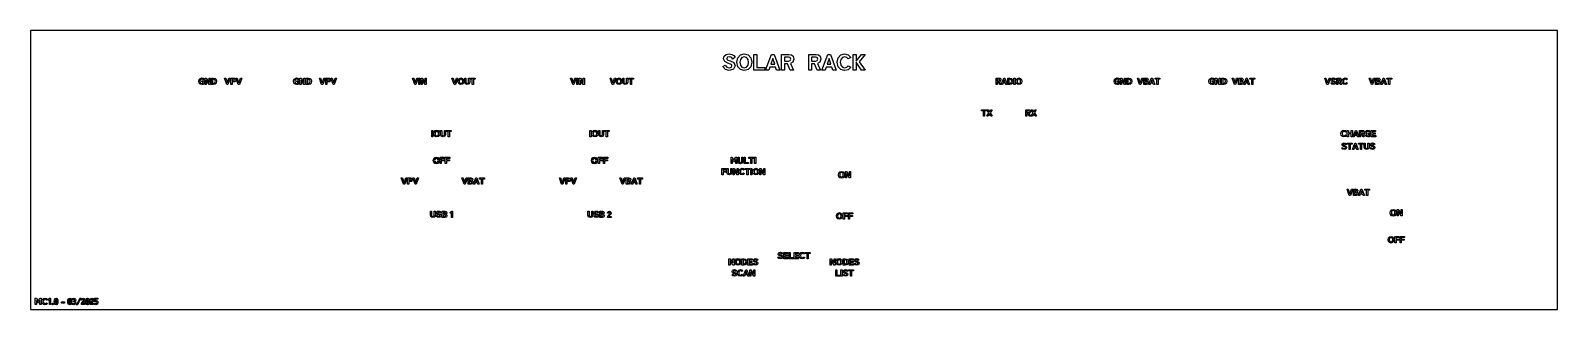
# Model space of a CAD drawing. Extents: x 0 to 483, y 0 to 88.
import ezdxf

# ---------------------------------------------------------------- set-up
doc = ezdxf.new("R2010")
doc.units = 0

# ---------------------------------------------------------------- blocks, each defined once
blk = doc.blocks.new('SHAPESTRING018')
at = {"layer": 'OVERLAY', "color": 0}
for p, q in [((222.88, 79.57), (222.14, 79.02)), ((228.83, 75.5), (228.83, 80.5)), ((228.83, 80.5), (229.75, 80.5)), ((229.75, 80.5), (229.75, 76.36)), ((232.49, 75.51), (234.36, 80.5)), ((234.77, 79.17), (234.14, 77.36)), ((234.14, 77.36), (235.39, 77.36)), ((234.36, 80.5), (235.19, 80.5)), ((235.39, 77.36), (234.77, 79.17)), ((235.19, 80.5), (237.06, 75.51)), ((237.59, 75.5), (237.59, 80.5)), ((237.59, 80.5), (239.91, 80.5)), ((238.52, 79.64), (238.52, 78.4)), ((239.77, 79.64), (238.52, 79.64)), ((238.52, 78.4), (239.77, 78.4)), ((238.52, 77.54), (238.52, 75.5)), ((239.41, 77.54), (238.52, 77.54)), ((240.29, 75.5), (239.41, 77.54)), ((240.36, 77.58), (241.38, 75.5)), ((246.15, 75.5), (246.15, 80.5)), ((246.15, 80.5), (248.46, 80.5)), ((247.07, 79.64), (247.07, 78.4)), ((248.33, 79.64), (247.07, 79.64)), ((247.07, 78.4), (248.33, 78.4)), ((247.07, 77.54), (247.07, 75.5)), ((247.96, 77.54), (247.07, 77.54)), ((248.85, 75.5), (247.96, 77.54)), ((248.91, 77.58), (249.93, 75.5)), ((250.3, 75.51), (252.18, 80.5)), ((252.58, 79.17), (251.96, 77.36)), ((251.96, 77.36), (253.2, 77.36)), ((252.18, 80.5), (253, 80.5)), ((253.2, 77.36), (252.58, 79.17)), ((253, 80.5), (254.88, 75.51)), ((259.48, 79.55), (258.66, 79.07)), ((260.2, 75.5), (260.2, 80.5)), ((260.2, 80.5), (261.12, 80.5)), ((261.12, 78.34), (262.85, 80.5)), ((261.12, 80.5), (261.12, 78.34)), ((261.12, 78.06), (261.12, 75.5)), ((262.84, 75.5), (261.12, 78.06)), ((264, 80.5), (262.12, 78.18)), ((262.12, 78.18), (264.01, 75.5)), ((262.85, 80.5), (264, 80.5)), ((218.99, 76.65), (219.77, 77.07)), ((232.32, 75.5), (228.83, 75.5)), ((229.75, 76.36), (232.32, 76.36)), ((232.32, 76.36), (232.32, 75.5)), ((233.51, 75.51), (232.49, 75.51)), ((233.84, 76.5), (233.51, 75.51)), ((235.68, 76.5), (233.84, 76.5)), ((236.01, 75.51), (235.68, 76.5)), ((237.06, 75.51), (236.01, 75.51)), ((238.52, 75.5), (237.59, 75.5)), ((241.38, 75.5), (240.29, 75.5)), ((247.07, 75.5), (246.15, 75.5)), ((249.93, 75.5), (248.85, 75.5)), ((251.32, 75.51), (250.3, 75.51)), ((251.66, 76.5), (251.32, 75.51)), ((253.49, 76.5), (251.66, 76.5)), ((253.83, 75.51), (253.49, 76.5)), ((254.88, 75.51), (253.83, 75.51)), ((258.66, 76.93), (259.48, 76.45)), ((261.12, 75.5), (260.2, 75.5)), ((264.01, 75.5), (262.84, 75.5))]:
    blk.add_line(p, q, dxfattribs=at)
for points in [[(219.24, 79.14), (219.46, 79.92)], [(219.57, 78.23), (219.24, 79.14)], [(219.46, 79.92), (220.06, 80.45)], [(220.59, 77.71), (219.57, 78.23)], [(220.06, 80.45), (220.98, 80.63)], [(220.42, 79.62), (220.21, 79.18)], [(220.21, 79.18), (220.27, 78.95)], [(220.27, 78.95), (220.56, 78.72)], [(220.97, 79.76), (220.42, 79.62)], [(220.56, 78.72), (221.28, 78.48)], [(221.44, 77.45), (220.59, 77.71)], [(221.51, 79.64), (220.97, 79.76)], [(220.98, 80.63), (221.84, 80.48)], [(221.28, 78.48), (222.49, 77.89)], [(221.8, 77.21), (221.44, 77.45)], [(221.88, 79.36), (221.51, 79.64)], [(221.84, 80.48), (222.47, 80.09)], [(222.14, 79.02), (221.88, 79.36)], [(222.47, 80.09), (222.88, 79.57)], [(222.49, 77.89), (222.86, 76.91)], [(223.41, 78), (223.71, 79.4)], [(223.71, 76.61), (223.41, 78)], [(223.71, 79.4), (224.55, 80.31)], [(224.55, 78.9), (224.38, 78)], [(224.38, 78), (224.55, 77.1)], [(224.55, 80.31), (225.77, 80.63)], [(225.03, 79.51), (224.55, 78.9)], [(225.76, 79.73), (225.03, 79.51)], [(226.5, 79.51), (225.76, 79.73)], [(225.77, 80.63), (226.98, 80.31)], [(226.98, 78.9), (226.5, 79.51)], [(226.98, 80.31), (227.81, 79.4)], [(227.15, 78), (226.98, 78.9)], [(226.98, 77.1), (227.15, 78)], [(227.81, 79.4), (228.11, 78)], [(228.11, 78), (227.81, 76.61)], [(240.28, 79.49), (239.77, 79.64)], [(239.77, 78.4), (240.28, 78.54)], [(239.91, 80.5), (240.72, 80.36)], [(240.46, 79.02), (240.28, 79.49)], [(240.28, 78.54), (240.46, 79.02)], [(241.16, 78.01), (240.36, 77.58)], [(240.72, 80.36), (241.26, 79.89)], [(241.45, 79.03), (241.16, 78.01)], [(241.26, 79.89), (241.45, 79.03)], [(248.84, 79.49), (248.33, 79.64)], [(248.33, 78.4), (248.84, 78.54)], [(248.46, 80.5), (249.28, 80.36)], [(249.02, 79.02), (248.84, 79.49)], [(248.84, 78.54), (249.02, 79.02)], [(249.71, 78.01), (248.91, 77.58)], [(249.28, 80.36), (249.81, 79.89)], [(250, 79.03), (249.71, 78.01)], [(249.81, 79.89), (250, 79.03)], [(255.17, 78), (255.47, 79.4)], [(255.47, 76.61), (255.17, 78)], [(255.47, 79.4), (256.31, 80.31)], [(256.31, 78.9), (256.13, 78)], [(256.13, 78), (256.31, 77.1)], [(256.31, 80.31), (257.52, 80.63)], [(256.79, 79.51), (256.31, 78.9)], [(257.52, 79.73), (256.79, 79.51)], [(257.52, 80.63), (258.67, 80.35)], [(258.19, 79.55), (257.52, 79.73)], [(258.66, 79.07), (258.19, 79.55)], [(258.67, 80.35), (259.48, 79.55)], [(219.84, 75.68), (218.99, 76.65)], [(219.77, 77.07), (220.27, 76.5)], [(221.02, 75.4), (219.84, 75.68)], [(220.27, 76.5), (221.06, 76.29)], [(222.36, 75.79), (221.02, 75.4)], [(221.06, 76.29), (221.71, 76.46)], [(221.71, 76.46), (221.88, 76.9)], [(221.88, 76.9), (221.8, 77.21)], [(222.86, 76.91), (222.36, 75.79)], [(224.55, 75.7), (223.71, 76.61)], [(224.55, 77.1), (225.03, 76.49)], [(225.77, 75.38), (224.55, 75.7)], [(225.03, 76.49), (225.76, 76.27)], [(225.76, 76.27), (226.5, 76.49)], [(226.98, 75.7), (225.77, 75.38)], [(226.5, 76.49), (226.98, 77.1)], [(227.81, 76.61), (226.98, 75.7)], [(256.31, 75.7), (255.47, 76.61)], [(256.31, 77.1), (256.79, 76.49)], [(257.52, 75.38), (256.31, 75.7)], [(256.79, 76.49), (257.52, 76.27)], [(257.52, 76.27), (258.19, 76.45)], [(258.67, 75.66), (257.52, 75.38)], [(258.19, 76.45), (258.66, 76.93)], [(259.48, 76.45), (258.67, 75.66)]]:
    blk.add_lwpolyline(points, dxfattribs=at)
blk = doc.blocks.new('SHAPESTRING019')
at = {"layer": 'OVERLAY', "color": 0}
for p, q in [((1.5, 1.5), (1.5, 3.5)), ((1.5, 3.5), (1.87, 3.5)), ((1.88, 1.5), (1.5, 1.5)), ((1.87, 3.5), (2.42, 2.56)), ((1.88, 2.86), (1.88, 1.5)), ((2.3, 2.08), (1.88, 2.86)), ((2.52, 2.08), (2.3, 2.08)), ((2.42, 2.56), (2.96, 3.5)), ((2.95, 2.86), (2.52, 2.08)), ((2.95, 1.5), (2.95, 2.86)), ((3.33, 1.5), (2.95, 1.5)), ((2.96, 3.5), (3.33, 3.5)), ((3.33, 3.5), (3.33, 1.5)), ((5.34, 3.12), (5.01, 2.93)), ((5.01, 2.07), (5.34, 1.88)), ((5.43, 3.13), (6.03, 3.5)), ((5.61, 2.84), (5.43, 3.13)), ((5.95, 3.06), (5.61, 2.84)), ((5.95, 1.5), (5.95, 3.06)), ((6.29, 1.5), (5.95, 1.5)), ((6.03, 3.5), (6.29, 3.5)), ((6.29, 3.5), (6.29, 1.5)), ((9.77, 2.01), (9.77, 2.38)), ((9.77, 2.38), (10.7, 2.38)), ((10.7, 2.01), (9.77, 2.01)), ((10.7, 2.38), (10.7, 2.01)), ((13.16, 1.89), (13.47, 2)), ((13.49, 3), (13.18, 3.12)), ((13.55, 2.7), (13.71, 2.7)), ((13.55, 2.39), (13.55, 2.7)), ((13.71, 2.39), (13.55, 2.39)), ((14.6, 1.46), (15.72, 3.65)), ((14.8, 1.36), (14.6, 1.46)), ((15.92, 3.54), (14.8, 1.36)), ((15.72, 3.65), (15.92, 3.54)), ((16.11, 1.5), (16.11, 1.6)), ((17.21, 1.5), (16.11, 1.5)), ((16.46, 2.87), (16.12, 2.87)), ((16.48, 1.81), (17.21, 1.81)), ((17.21, 1.81), (17.21, 1.5)), ((18.83, 1.5), (18.83, 1.6)), ((19.93, 1.5), (18.83, 1.5)), ((19.18, 2.87), (18.84, 2.87)), ((19.2, 1.81), (19.93, 1.81)), ((19.93, 1.81), (19.93, 1.5)), ((20.09, 1.81), (20.38, 1.99)), ((20.21, 3.5), (21.24, 3.5)), ((20.21, 2.35), (20.21, 3.5)), ((20.52, 2.35), (20.21, 2.35)), ((20.55, 3.19), (20.55, 2.72)), ((21.24, 3.19), (20.55, 3.19)), ((21.24, 3.5), (21.24, 3.19))]:
    blk.add_line(p, q, dxfattribs=at)
for points in [[(3.61, 2.5), (3.73, 3.06)], [(3.73, 1.94), (3.61, 2.5)], [(3.73, 3.06), (4.07, 3.42)], [(4.07, 1.58), (3.73, 1.94)], [(4.07, 2.86), (4, 2.5)], [(4, 2.5), (4.07, 2.14)], [(4.07, 3.42), (4.55, 3.55)], [(4.26, 3.1), (4.07, 2.86)], [(4.07, 2.14), (4.26, 1.9)], [(4.55, 1.45), (4.07, 1.58)], [(4.55, 3.19), (4.26, 3.1)], [(4.26, 1.9), (4.55, 1.81)], [(4.55, 3.55), (5.01, 3.44)], [(4.82, 3.12), (4.55, 3.19)], [(4.55, 1.81), (4.82, 1.88)], [(5.01, 1.57), (4.55, 1.45)], [(5.01, 2.93), (4.82, 3.12)], [(4.82, 1.88), (5.01, 2.07)], [(5.01, 3.44), (5.34, 3.12)], [(5.34, 1.88), (5.01, 1.57)], [(6.76, 1.7), (6.83, 1.86)], [(6.83, 1.54), (6.76, 1.7)], [(6.83, 1.86), (6.99, 1.93)], [(6.99, 1.47), (6.83, 1.54)], [(6.99, 1.93), (7.16, 1.86)], [(7.16, 1.54), (6.99, 1.47)], [(7.16, 1.86), (7.23, 1.7)], [(7.23, 1.7), (7.16, 1.54)], [(7.49, 2.5), (7.54, 3.07)], [(7.54, 1.93), (7.49, 2.5)], [(7.54, 3.07), (7.72, 3.41)], [(7.72, 1.59), (7.54, 1.93)], [(7.72, 3.41), (8.09, 3.53)], [(8.09, 1.47), (7.72, 1.59)], [(7.85, 2.93), (7.83, 2.5)], [(7.83, 2.5), (7.85, 2.07)], [(7.93, 3.14), (7.85, 2.93)], [(7.85, 2.07), (7.93, 1.86)], [(8.09, 3.2), (7.93, 3.14)], [(7.93, 1.86), (8.09, 1.8)], [(8.09, 3.53), (8.45, 3.41)], [(8.24, 3.14), (8.09, 3.2)], [(8.09, 1.8), (8.24, 1.86)], [(8.45, 1.59), (8.09, 1.47)], [(8.32, 2.93), (8.24, 3.14)], [(8.24, 1.86), (8.32, 2.07)], [(8.35, 2.5), (8.32, 2.93)], [(8.32, 2.07), (8.35, 2.5)], [(8.45, 3.41), (8.63, 3.07)], [(8.63, 1.93), (8.45, 1.59)], [(8.63, 3.07), (8.68, 2.5)], [(8.68, 2.5), (8.63, 1.93)], [(11.79, 2.5), (11.84, 3.07)], [(11.84, 1.93), (11.79, 2.5)], [(11.84, 3.07), (12.03, 3.41)], [(12.03, 1.59), (11.84, 1.93)], [(12.03, 3.41), (12.39, 3.53)], [(12.39, 1.47), (12.03, 1.59)], [(12.16, 2.93), (12.13, 2.5)], [(12.13, 2.5), (12.16, 2.07)], [(12.24, 3.14), (12.16, 2.93)], [(12.16, 2.07), (12.24, 1.86)], [(12.39, 3.2), (12.24, 3.14)], [(12.24, 1.86), (12.39, 1.8)], [(12.39, 3.53), (12.75, 3.41)], [(12.54, 3.14), (12.39, 3.2)], [(12.39, 1.8), (12.54, 1.86)], [(12.75, 1.59), (12.39, 1.47)], [(12.62, 2.93), (12.54, 3.14)], [(12.54, 1.86), (12.62, 2.07)], [(12.65, 2.5), (12.62, 2.93)], [(12.62, 2.07), (12.65, 2.5)], [(12.75, 3.41), (12.94, 3.07)], [(12.94, 1.93), (12.75, 1.59)], [(12.94, 3.07), (12.99, 2.5)], [(12.99, 2.5), (12.94, 1.93)], [(13.37, 1.58), (13.16, 1.89)], [(13.18, 3.12), (13.4, 3.42)], [(13.73, 1.47), (13.37, 1.58)], [(13.4, 3.42), (13.73, 3.53)], [(13.47, 2), (13.51, 1.92)], [(13.53, 3.08), (13.49, 3)], [(13.51, 1.92), (13.58, 1.83)], [(13.6, 3.16), (13.53, 3.08)], [(13.58, 1.83), (13.72, 1.8)], [(13.72, 3.2), (13.6, 3.16)], [(13.71, 2.7), (13.9, 2.78)], [(13.93, 2.31), (13.71, 2.39)], [(13.88, 3.15), (13.72, 3.2)], [(13.72, 1.8), (13.93, 1.86)], [(13.73, 3.53), (14.04, 3.46)], [(14.19, 1.63), (13.73, 1.47)], [(13.96, 2.97), (13.88, 3.15)], [(13.9, 2.78), (13.96, 2.97)], [(14.01, 2.08), (13.93, 2.31)], [(13.93, 1.86), (14.01, 2.08)], [(14.04, 3.46), (14.24, 3.27)], [(14.24, 2.72), (14.04, 2.55)], [(14.04, 2.55), (14.27, 2.37)], [(14.36, 2.07), (14.19, 1.63)], [(14.24, 3.27), (14.32, 2.99)], [(14.32, 2.99), (14.24, 2.72)], [(14.27, 2.37), (14.36, 2.07)], [(16.11, 1.6), (16.15, 1.87)], [(16.12, 2.87), (16.27, 3.35)], [(16.15, 1.87), (16.3, 2.14)], [(16.27, 3.35), (16.67, 3.52)], [(16.3, 2.14), (16.57, 2.44)], [(16.51, 3.11), (16.46, 2.87)], [(16.59, 1.99), (16.48, 1.81)], [(16.67, 3.19), (16.51, 3.11)], [(16.57, 2.44), (16.74, 2.61)], [(16.81, 2.22), (16.59, 1.99)], [(16.67, 3.52), (16.97, 3.45)], [(16.85, 3.12), (16.67, 3.19)], [(16.74, 2.61), (16.86, 2.77)], [(17.03, 2.45), (16.81, 2.22)], [(16.91, 2.92), (16.85, 3.12)], [(16.86, 2.77), (16.91, 2.92)], [(16.97, 3.45), (17.17, 3.24)], [(17.19, 2.67), (17.03, 2.45)], [(17.17, 3.24), (17.25, 2.92)], [(17.25, 2.92), (17.19, 2.67)], [(17.44, 2.5), (17.49, 3.07)], [(17.49, 1.93), (17.44, 2.5)], [(17.49, 3.07), (17.67, 3.41)], [(17.67, 1.59), (17.49, 1.93)], [(17.67, 3.41), (18.04, 3.53)], [(18.04, 1.47), (17.67, 1.59)], [(17.8, 2.93), (17.78, 2.5)], [(17.78, 2.5), (17.8, 2.07)], [(17.89, 3.14), (17.8, 2.93)], [(17.8, 2.07), (17.89, 1.86)], [(18.04, 3.2), (17.89, 3.14)], [(17.89, 1.86), (18.04, 1.8)], [(18.04, 3.53), (18.4, 3.41)], [(18.19, 3.14), (18.04, 3.2)], [(18.04, 1.8), (18.19, 1.86)], [(18.4, 1.59), (18.04, 1.47)], [(18.27, 2.93), (18.19, 3.14)], [(18.19, 1.86), (18.27, 2.07)], [(18.3, 2.5), (18.27, 2.93)], [(18.27, 2.07), (18.3, 2.5)], [(18.4, 3.41), (18.58, 3.07)], [(18.58, 1.93), (18.4, 1.59)], [(18.58, 3.07), (18.64, 2.5)], [(18.64, 2.5), (18.58, 1.93)], [(18.83, 1.6), (18.87, 1.87)], [(18.84, 2.87), (18.99, 3.35)], [(18.87, 1.87), (19.02, 2.14)], [(18.99, 3.35), (19.39, 3.52)], [(19.02, 2.14), (19.29, 2.44)], [(19.23, 3.11), (19.18, 2.87)], [(19.31, 1.99), (19.2, 1.81)], [(19.39, 3.19), (19.23, 3.11)], [(19.29, 2.44), (19.46, 2.61)], [(19.53, 2.22), (19.31, 1.99)], [(19.39, 3.52), (19.69, 3.45)], [(19.57, 3.12), (19.39, 3.19)], [(19.46, 2.61), (19.58, 2.77)], [(19.75, 2.45), (19.53, 2.22)], [(19.63, 2.92), (19.57, 3.12)], [(19.58, 2.77), (19.63, 2.92)], [(19.69, 3.45), (19.9, 3.24)], [(19.91, 2.67), (19.75, 2.45)], [(19.9, 3.24), (19.97, 2.92)], [(19.97, 2.92), (19.91, 2.67)], [(20.34, 1.57), (20.09, 1.81)], [(20.68, 1.48), (20.34, 1.57)], [(20.38, 1.99), (20.5, 1.86)], [(20.5, 1.86), (20.67, 1.81)], [(20.61, 2.45), (20.52, 2.35)], [(20.55, 2.72), (20.64, 2.77)], [(20.73, 2.48), (20.61, 2.45)], [(20.64, 2.77), (20.74, 2.79)], [(20.67, 1.81), (20.9, 1.9)], [(21.14, 1.66), (20.68, 1.48)], [(20.91, 2.4), (20.73, 2.48)], [(20.74, 2.79), (21.03, 2.72)], [(20.9, 1.9), (20.97, 2.15)], [(20.97, 2.15), (20.91, 2.4)], [(21.03, 2.72), (21.24, 2.5)], [(21.32, 2.15), (21.14, 1.66)], [(21.24, 2.5), (21.32, 2.15)]]:
    blk.add_lwpolyline(points, dxfattribs=at)
blk = doc.blocks.new('SHAPESTRING002')
at = {"layer": 'OVERLAY', "color": 0}
for points in [[(176.32, 29.75), (176.32, 31), (176.7, 31), (176.7, 29.77), (176.81, 29.42), (177.1, 29.32), (177.4, 29.42), (177.51, 29.77), (177.51, 31), (177.88, 31), (177.88, 29.75), (177.68, 29.16), (177.1, 28.96), (176.52, 29.16)], [(178.16, 29.46), (178.48, 29.63), (178.68, 29.4), (178.99, 29.32), (179.26, 29.38), (179.32, 29.56), (179.29, 29.68), (179.15, 29.78), (178.81, 29.88), (178.4, 30.09), (178.27, 30.46), (178.35, 30.77), (178.6, 30.98), (178.96, 31.05), (179.31, 30.99), (179.56, 30.84), (179.72, 30.63), (179.43, 30.41), (179.32, 30.54), (179.17, 30.66), (178.96, 30.7), (178.74, 30.65), (178.65, 30.47), (178.68, 30.38), (178.79, 30.29), (179.08, 30.19), (179.56, 29.95), (179.71, 29.56), (179.52, 29.11), (178.98, 28.96), (178.51, 29.07)], [(180.9, 31), (181.19, 30.94), (181.39, 30.77), (181.46, 30.5), (181.39, 30.2), (181.19, 30.05), (181.37, 29.97), (181.5, 29.79), (181.55, 29.54), (181.38, 29.13), (180.93, 29), (180.03, 29), (180.03, 31)], [(181.06, 30.43), (181, 30.6), (180.83, 30.65), (180.4, 30.65), (180.4, 30.19), (180.83, 30.19)], [(181.08, 29.41), (181.15, 29.6), (181.07, 29.78), (180.88, 29.85), (180.4, 29.85), (180.4, 29.35), (180.88, 29.35)], [(182.58, 29.37), (182.72, 29.64), (183, 29.94), (183.16, 30.11), (183.29, 30.27), (183.34, 30.42), (183.28, 30.62), (183.1, 30.69), (182.94, 30.61), (182.89, 30.37), (182.55, 30.37), (182.7, 30.85), (183.1, 31.02), (183.4, 30.95), (183.6, 30.74), (183.68, 30.42), (183.62, 30.17), (183.46, 29.95), (183.24, 29.72), (183.02, 29.49), (182.9, 29.31), (183.64, 29.31), (183.64, 29), (182.54, 29), (182.54, 29.1)]]:
    blk.add_lwpolyline(points, close=True, dxfattribs=at)
blk = doc.blocks.new('SHAPESTRING004')
at = {"layer": 'OVERLAY', "color": 0}
for points in [[(177.53, 46.44), (177.41, 47), (177.53, 47.56), (177.86, 47.92), (178.35, 48.05), (178.83, 47.92), (179.17, 47.56), (179.29, 47), (179.17, 46.44), (178.83, 46.08), (178.35, 45.95), (177.86, 46.08)], [(178.83, 46.64), (178.9, 47), (178.83, 47.36), (178.64, 47.6), (178.35, 47.69), (178.05, 47.6), (177.86, 47.36), (177.79, 47), (177.86, 46.64), (178.05, 46.4), (178.35, 46.31), (178.64, 46.4)], [(180.96, 48), (180.96, 47.65), (179.94, 47.65), (179.94, 47.19), (180.88, 47.19), (180.88, 46.85), (179.94, 46.85), (179.94, 46), (179.57, 46), (179.57, 48)], [(182.59, 48), (182.59, 47.65), (181.57, 47.65), (181.57, 47.19), (182.51, 47.19), (182.51, 46.85), (181.57, 46.85), (181.57, 46), (181.2, 46), (181.2, 48)]]:
    blk.add_lwpolyline(points, close=True, dxfattribs=at)
blk = doc.blocks.new('SHAPESTRING005')
at = {"layer": 'OVERLAY', "color": 0}
for points in [[(167.69, 41.5), (168.18, 40), (168.68, 41.5), (169.07, 41.5), (168.37, 39.5), (167.99, 39.5), (167.29, 41.5)], [(170.21, 41.5), (170.54, 41.44), (170.76, 41.26), (170.83, 40.91), (170.76, 40.56), (170.54, 40.37), (170.21, 40.32), (169.66, 40.32), (169.66, 39.5), (169.29, 39.5), (169.29, 41.5)], [(170.36, 40.72), (170.44, 40.91), (170.36, 41.1), (170.16, 41.15), (169.66, 41.15), (169.66, 40.66), (170.16, 40.66)], [(171.32, 41.5), (171.81, 40), (172.31, 41.5), (172.71, 41.5), (172, 39.5), (171.63, 39.5), (170.93, 41.5)]]:
    blk.add_lwpolyline(points, close=True, dxfattribs=at)
blk = doc.blocks.new('SHAPESTRING006')
at = {"layer": 'OVERLAY', "color": 0}
for points in [[(186.83, 41.5), (187.33, 40), (187.82, 41.5), (188.22, 41.5), (187.51, 39.5), (187.14, 39.5), (186.44, 41.5)], [(189.3, 41.5), (189.59, 41.44), (189.79, 41.27), (189.87, 41), (189.79, 40.7), (189.59, 40.55), (189.77, 40.47), (189.9, 40.29), (189.95, 40.04), (189.78, 39.63), (189.33, 39.5), (188.43, 39.5), (188.43, 41.5)], [(189.46, 40.93), (189.4, 41.1), (189.23, 41.15), (188.8, 41.15), (188.8, 40.69), (189.23, 40.69)], [(189.48, 39.91), (189.55, 40.1), (189.47, 40.28), (189.28, 40.35), (188.8, 40.35), (188.8, 39.85), (189.28, 39.85)], [(191.17, 41.5), (191.92, 39.5), (191.5, 39.5), (191.37, 39.9), (190.63, 39.9), (190.5, 39.5), (190.09, 39.5), (190.84, 41.5)], [(191.01, 40.97), (190.75, 40.24), (191.25, 40.24)], [(192.02, 41.15), (192.02, 41.5), (193.56, 41.5), (193.56, 41.15), (192.98, 41.15), (192.98, 39.5), (192.6, 39.5), (192.6, 41.15)]]:
    blk.add_lwpolyline(points, close=True, dxfattribs=at)
blk = doc.blocks.new('SHAPESTRING007')
at = {"layer": 'OVERLAY', "color": 0}
for p, q in [((171.51, 71), (170.81, 73)), ((170.81, 73), (171.2, 73)), ((171.2, 73), (171.69, 71.5)), ((171.69, 71.5), (172.19, 73)), ((172.59, 73), (171.88, 71)), ((172.19, 73), (172.59, 73)), ((172.8, 71), (172.8, 73)), ((172.8, 73), (173.17, 73)), ((173.17, 73), (173.17, 71)), ((173.55, 71), (173.55, 73)), ((173.55, 73), (173.92, 73)), ((173.92, 73), (174.82, 71.65)), ((174.82, 73), (175.19, 73)), ((174.82, 71.65), (174.82, 73)), ((175.19, 73), (175.19, 71)), ((171.88, 71), (171.51, 71)), ((173.17, 71), (172.8, 71)), ((173.92, 71), (173.55, 71)), ((173.92, 72.4), (173.92, 71)), ((174.84, 71), (173.92, 72.4)), ((175.19, 71), (174.84, 71))]:
    blk.add_line(p, q, dxfattribs=at)
blk = doc.blocks.new('SHAPESTRING008')
at = {"layer": 'OVERLAY', "color": 0}
for points in [[(183.7, 73), (184.19, 71.5), (184.69, 73), (185.09, 73), (184.38, 71), (184.01, 71), (183.31, 73)], [(185.33, 71.44), (185.21, 72), (185.33, 72.56), (185.66, 72.92), (186.15, 73.05), (186.63, 72.92), (186.97, 72.56), (187.09, 72), (186.97, 71.44), (186.63, 71.08), (186.15, 70.95), (185.66, 71.08)], [(186.63, 71.64), (186.7, 72), (186.63, 72.36), (186.44, 72.6), (186.15, 72.69), (185.85, 72.6), (185.66, 72.36), (185.59, 72), (185.66, 71.64), (185.85, 71.4), (186.15, 71.31), (186.44, 71.4)], [(187.35, 71.75), (187.35, 73), (187.72, 73), (187.72, 71.77), (187.83, 71.42), (188.13, 71.32), (188.42, 71.42), (188.53, 71.77), (188.53, 73), (188.91, 73), (188.91, 71.75), (188.71, 71.16), (188.13, 70.96), (187.55, 71.16)], [(189.15, 72.65), (189.15, 73), (190.69, 73), (190.69, 72.65), (190.11, 72.65), (190.11, 71), (189.74, 71), (189.74, 72.65)]]:
    blk.add_lwpolyline(points, close=True, dxfattribs=at)
blk = doc.blocks.new('SHAPESTRING009')
at = {"layer": 'OVERLAY', "color": 0}
for points in [[(177.3, 56.5), (177.3, 54.5), (176.93, 54.5), (176.93, 56.5)], [(177.7, 54.94), (177.58, 55.5), (177.7, 56.06), (178.04, 56.42), (178.53, 56.55), (179.01, 56.42), (179.34, 56.06), (179.46, 55.5), (179.34, 54.94), (179.01, 54.58), (178.53, 54.45), (178.04, 54.58)], [(179.01, 55.14), (179.08, 55.5), (179.01, 55.86), (178.82, 56.1), (178.52, 56.19), (178.23, 56.1), (178.04, 55.86), (177.97, 55.5), (178.04, 55.14), (178.23, 54.9), (178.52, 54.81), (178.82, 54.9)], [(179.73, 55.25), (179.73, 56.5), (180.1, 56.5), (180.1, 55.27), (180.21, 54.92), (180.51, 54.82), (180.8, 54.92), (180.91, 55.27), (180.91, 56.5), (181.29, 56.5), (181.29, 55.25), (181.09, 54.66), (180.51, 54.46), (179.93, 54.66)], [(181.52, 56.15), (181.52, 56.5), (183.07, 56.5), (183.07, 56.15), (182.49, 56.15), (182.49, 54.5), (182.11, 54.5), (182.11, 56.15)]]:
    blk.add_lwpolyline(points, close=True, dxfattribs=at)
blk = doc.blocks.new('SHAPESTRING003')
at = {"layer": 'OVERLAY', "color": 0}
for points in [[(126.5, 29.75), (126.5, 31), (126.88, 31), (126.88, 29.77), (126.99, 29.42), (127.28, 29.32), (127.58, 29.42), (127.69, 29.77), (127.69, 31), (128.06, 31), (128.06, 29.75), (127.87, 29.16), (127.28, 28.96), (126.7, 29.16)], [(128.35, 29.46), (128.66, 29.63), (128.86, 29.4), (129.17, 29.32), (129.44, 29.38), (129.5, 29.56), (129.47, 29.68), (129.33, 29.78), (128.99, 29.88), (128.58, 30.09), (128.45, 30.46), (128.54, 30.77), (128.78, 30.98), (129.14, 31.05), (129.49, 30.99), (129.74, 30.84), (129.9, 30.63), (129.61, 30.41), (129.51, 30.54), (129.36, 30.66), (129.14, 30.7), (128.92, 30.65), (128.84, 30.47), (128.86, 30.38), (128.97, 30.29), (129.26, 30.19), (129.75, 29.95), (129.9, 29.56), (129.7, 29.11), (129.16, 28.96), (128.69, 29.07)], [(131.08, 31), (131.37, 30.94), (131.57, 30.77), (131.65, 30.5), (131.57, 30.2), (131.37, 30.05), (131.55, 29.97), (131.68, 29.79), (131.73, 29.54), (131.56, 29.13), (131.11, 29), (130.21, 29), (130.21, 31)], [(131.24, 30.43), (131.18, 30.6), (131.01, 30.65), (130.58, 30.65), (130.58, 30.19), (131.01, 30.19)], [(131.26, 29.41), (131.33, 29.6), (131.25, 29.78), (131.06, 29.85), (130.58, 29.85), (130.58, 29.35), (131.06, 29.35)], [(132.82, 30.34), (132.64, 30.63), (133.24, 31), (133.5, 31), (133.5, 29), (133.16, 29), (133.16, 30.56)]]:
    blk.add_lwpolyline(points, close=True, dxfattribs=at)
blk = doc.blocks.new('SHAPESTRING010')
at = {"layer": 'OVERLAY', "color": 0}
for points in [[(127.53, 46.44), (127.41, 47), (127.53, 47.56), (127.86, 47.92), (128.35, 48.05), (128.83, 47.92), (129.17, 47.56), (129.29, 47), (129.17, 46.44), (128.83, 46.08), (128.35, 45.95), (127.86, 46.08)], [(128.83, 46.64), (128.9, 47), (128.83, 47.36), (128.64, 47.6), (128.35, 47.69), (128.05, 47.6), (127.86, 47.36), (127.79, 47), (127.86, 46.64), (128.05, 46.4), (128.35, 46.31), (128.64, 46.4)], [(130.96, 48), (130.96, 47.65), (129.94, 47.65), (129.94, 47.19), (130.88, 47.19), (130.88, 46.85), (129.94, 46.85), (129.94, 46), (129.57, 46), (129.57, 48)], [(132.59, 48), (132.59, 47.65), (131.57, 47.65), (131.57, 47.19), (132.51, 47.19), (132.51, 46.85), (131.57, 46.85), (131.57, 46), (131.2, 46), (131.2, 48)]]:
    blk.add_lwpolyline(points, close=True, dxfattribs=at)
blk = doc.blocks.new('SHAPESTRING011')
at = {"layer": 'OVERLAY', "color": 0}
for points in [[(117.69, 41.5), (118.18, 40), (118.68, 41.5), (119.07, 41.5), (118.37, 39.5), (117.99, 39.5), (117.29, 41.5)], [(120.21, 41.5), (120.54, 41.44), (120.76, 41.26), (120.83, 40.91), (120.76, 40.56), (120.54, 40.37), (120.21, 40.32), (119.66, 40.32), (119.66, 39.5), (119.29, 39.5), (119.29, 41.5)], [(120.36, 40.72), (120.44, 40.91), (120.36, 41.1), (120.16, 41.15), (119.66, 41.15), (119.66, 40.66), (120.16, 40.66)], [(121.32, 41.5), (121.81, 40), (122.31, 41.5), (122.71, 41.5), (122, 39.5), (121.63, 39.5), (120.93, 41.5)]]:
    blk.add_lwpolyline(points, close=True, dxfattribs=at)
blk = doc.blocks.new('SHAPESTRING012')
at = {"layer": 'OVERLAY', "color": 0}
for points in [[(136.83, 41.5), (137.33, 40), (137.82, 41.5), (138.22, 41.5), (137.51, 39.5), (137.14, 39.5), (136.44, 41.5)], [(139.3, 41.5), (139.59, 41.44), (139.79, 41.27), (139.87, 41), (139.79, 40.7), (139.59, 40.55), (139.77, 40.47), (139.9, 40.29), (139.95, 40.04), (139.78, 39.63), (139.33, 39.5), (138.43, 39.5), (138.43, 41.5)], [(139.46, 40.93), (139.4, 41.1), (139.23, 41.15), (138.8, 41.15), (138.8, 40.69), (139.23, 40.69)], [(139.48, 39.91), (139.55, 40.1), (139.47, 40.28), (139.28, 40.35), (138.8, 40.35), (138.8, 39.85), (139.28, 39.85)], [(141.17, 41.5), (141.92, 39.5), (141.5, 39.5), (141.37, 39.9), (140.63, 39.9), (140.5, 39.5), (140.09, 39.5), (140.84, 41.5)], [(141.01, 40.97), (140.75, 40.24), (141.25, 40.24)], [(142.02, 41.15), (142.02, 41.5), (143.56, 41.5), (143.56, 41.15), (142.98, 41.15), (142.98, 39.5), (142.6, 39.5), (142.6, 41.15)]]:
    blk.add_lwpolyline(points, close=True, dxfattribs=at)
blk = doc.blocks.new('SHAPESTRING013')
at = {"layer": 'OVERLAY', "color": 0}
for p, q in [((121.51, 71), (120.81, 73)), ((120.81, 73), (121.2, 73)), ((121.2, 73), (121.69, 71.5)), ((121.69, 71.5), (122.19, 73)), ((122.59, 73), (121.88, 71)), ((122.19, 73), (122.59, 73)), ((122.8, 71), (122.8, 73)), ((122.8, 73), (123.17, 73)), ((123.17, 73), (123.17, 71)), ((123.55, 71), (123.55, 73)), ((123.55, 73), (123.92, 73)), ((123.92, 73), (124.82, 71.65)), ((124.82, 73), (125.19, 73)), ((124.82, 71.65), (124.82, 73)), ((125.19, 73), (125.19, 71)), ((121.88, 71), (121.51, 71)), ((123.17, 71), (122.8, 71)), ((123.92, 71), (123.55, 71)), ((123.92, 72.4), (123.92, 71)), ((124.84, 71), (123.92, 72.4)), ((125.19, 71), (124.84, 71))]:
    blk.add_line(p, q, dxfattribs=at)
blk = doc.blocks.new('SHAPESTRING014')
at = {"layer": 'OVERLAY', "color": 0}
for points in [[(133.7, 73), (134.19, 71.5), (134.69, 73), (135.09, 73), (134.38, 71), (134.01, 71), (133.31, 73)], [(135.33, 71.44), (135.21, 72), (135.33, 72.56), (135.66, 72.92), (136.15, 73.05), (136.63, 72.92), (136.97, 72.56), (137.09, 72), (136.97, 71.44), (136.63, 71.08), (136.15, 70.95), (135.66, 71.08)], [(136.63, 71.64), (136.7, 72), (136.63, 72.36), (136.44, 72.6), (136.15, 72.69), (135.85, 72.6), (135.66, 72.36), (135.59, 72), (135.66, 71.64), (135.85, 71.4), (136.15, 71.31), (136.44, 71.4)], [(137.35, 71.75), (137.35, 73), (137.72, 73), (137.72, 71.77), (137.83, 71.42), (138.13, 71.32), (138.42, 71.42), (138.53, 71.77), (138.53, 73), (138.91, 73), (138.91, 71.75), (138.71, 71.16), (138.13, 70.96), (137.55, 71.16)], [(139.15, 72.65), (139.15, 73), (140.69, 73), (140.69, 72.65), (140.11, 72.65), (140.11, 71), (139.74, 71), (139.74, 72.65)]]:
    blk.add_lwpolyline(points, close=True, dxfattribs=at)
blk = doc.blocks.new('SHAPESTRING015')
at = {"layer": 'OVERLAY', "color": 0}
for points in [[(127.3, 56.5), (127.3, 54.5), (126.93, 54.5), (126.93, 56.5)], [(127.7, 54.94), (127.58, 55.5), (127.7, 56.06), (128.04, 56.42), (128.53, 56.55), (129.01, 56.42), (129.34, 56.06), (129.46, 55.5), (129.34, 54.94), (129.01, 54.58), (128.53, 54.45), (128.04, 54.58)], [(129.01, 55.14), (129.08, 55.5), (129.01, 55.86), (128.82, 56.1), (128.52, 56.19), (128.23, 56.1), (128.04, 55.86), (127.97, 55.5), (128.04, 55.14), (128.23, 54.9), (128.52, 54.81), (128.82, 54.9)], [(129.73, 55.25), (129.73, 56.5), (130.1, 56.5), (130.1, 55.27), (130.21, 54.92), (130.51, 54.82), (130.8, 54.92), (130.91, 55.27), (130.91, 56.5), (131.29, 56.5), (131.29, 55.25), (131.09, 54.66), (130.51, 54.46), (129.93, 54.66)], [(131.52, 56.15), (131.52, 56.5), (133.07, 56.5), (133.07, 56.15), (132.49, 56.15), (132.49, 54.5), (132.11, 54.5), (132.11, 56.15)]]:
    blk.add_lwpolyline(points, close=True, dxfattribs=at)
blk = doc.blocks.new('SHAPESTRING016')
at = {"layer": 'OVERLAY', "color": 0}
for points in [[(53.33, 71.44), (53.21, 72), (53.33, 72.56), (53.66, 72.92), (54.14, 73.05), (54.56, 72.97), (54.88, 72.77), (54.64, 72.48), (54.43, 72.63), (54.14, 72.69), (53.85, 72.6), (53.66, 72.36), (53.6, 72), (53.66, 71.64), (53.85, 71.4), (54.14, 71.31), (54.36, 71.33), (54.5, 71.39), (54.5, 71.78), (54.19, 71.78), (54.19, 72.12), (54.87, 72.12), (54.87, 71.15), (54.53, 71), (54.14, 70.95), (53.66, 71.08)], [(55.57, 73), (56.47, 71.65), (56.47, 73), (56.85, 73), (56.85, 71), (56.49, 71), (55.57, 72.4), (55.57, 71), (55.21, 71), (55.21, 73)], [(57.89, 73), (58.4, 72.89), (58.74, 72.57), (58.87, 72), (58.74, 71.44), (58.4, 71.11), (57.89, 71), (57.23, 71), (57.23, 73)], [(58.31, 71.5), (58.48, 72), (58.31, 72.5), (57.86, 72.65), (57.6, 72.65), (57.6, 71.35), (57.86, 71.35)], [(61.77, 73), (62.27, 71.5), (62.76, 73), (63.16, 73), (62.45, 71), (62.08, 71), (61.38, 73)], [(64.3, 73), (64.62, 72.94), (64.84, 72.76), (64.91, 72.41), (64.84, 72.06), (64.62, 71.87), (64.3, 71.82), (63.74, 71.82), (63.74, 71), (63.37, 71), (63.37, 73)], [(64.45, 72.22), (64.52, 72.41), (64.45, 72.6), (64.24, 72.65), (63.74, 72.65), (63.74, 72.16), (64.24, 72.16)], [(65.41, 73), (65.9, 71.5), (66.39, 73), (66.79, 73), (66.09, 71), (65.71, 71), (65.01, 73)]]:
    blk.add_lwpolyline(points, close=True, dxfattribs=at)
blk = doc.blocks.new('SHAPESTRING017')
at = {"layer": 'OVERLAY', "color": 0}
for points in [[(83.33, 71.44), (83.21, 72), (83.33, 72.56), (83.66, 72.92), (84.14, 73.05), (84.56, 72.97), (84.88, 72.77), (84.64, 72.48), (84.43, 72.63), (84.14, 72.69), (83.85, 72.6), (83.66, 72.36), (83.6, 72), (83.66, 71.64), (83.85, 71.4), (84.14, 71.31), (84.36, 71.33), (84.5, 71.39), (84.5, 71.78), (84.19, 71.78), (84.19, 72.12), (84.87, 72.12), (84.87, 71.15), (84.53, 71), (84.14, 70.95), (83.66, 71.08)], [(85.57, 73), (86.47, 71.65), (86.47, 73), (86.85, 73), (86.85, 71), (86.49, 71), (85.57, 72.4), (85.57, 71), (85.21, 71), (85.21, 73)], [(87.89, 73), (88.4, 72.89), (88.74, 72.57), (88.87, 72), (88.74, 71.44), (88.4, 71.11), (87.89, 71), (87.23, 71), (87.23, 73)], [(88.31, 71.5), (88.48, 72), (88.31, 72.5), (87.86, 72.65), (87.6, 72.65), (87.6, 71.35), (87.86, 71.35)], [(91.77, 73), (92.27, 71.5), (92.76, 73), (93.16, 73), (92.45, 71), (92.08, 71), (91.38, 73)], [(94.3, 73), (94.62, 72.94), (94.84, 72.76), (94.91, 72.41), (94.84, 72.06), (94.62, 71.87), (94.3, 71.82), (93.74, 71.82), (93.74, 71), (93.37, 71), (93.37, 73)], [(94.45, 72.22), (94.52, 72.41), (94.45, 72.6), (94.24, 72.65), (93.74, 72.65), (93.74, 72.16), (94.24, 72.16)], [(95.41, 73), (95.9, 71.5), (96.39, 73), (96.79, 73), (96.09, 71), (95.71, 71), (95.01, 73)]]:
    blk.add_lwpolyline(points, close=True, dxfattribs=at)
blk = doc.blocks.new('SHAPESTRING')
at = {"layer": 'OVERLAY', "color": 0}
for points in [[(221.28, 16), (222.18, 14.65), (222.18, 16), (222.55, 16), (222.55, 14), (222.2, 14), (221.28, 15.4), (221.28, 14), (220.91, 14), (220.91, 16)], [(222.96, 14.44), (222.84, 15), (222.96, 15.56), (223.29, 15.92), (223.78, 16.05), (224.26, 15.92), (224.6, 15.56), (224.72, 15), (224.6, 14.44), (224.26, 14.08), (223.78, 13.95), (223.29, 14.08)], [(224.26, 14.64), (224.33, 15), (224.26, 15.36), (224.07, 15.6), (223.78, 15.69), (223.49, 15.6), (223.29, 15.36), (223.22, 15), (223.29, 14.64), (223.49, 14.4), (223.78, 14.31), (224.07, 14.4)], [(225.66, 16), (226.18, 15.89), (226.52, 15.57), (226.64, 15), (226.52, 14.44), (226.18, 14.11), (225.66, 14), (225, 14), (225, 16)], [(226.09, 14.5), (226.25, 15), (226.09, 15.5), (225.63, 15.65), (225.37, 15.65), (225.37, 14.35), (225.63, 14.35)], [(228.29, 16), (228.29, 15.65), (227.3, 15.65), (227.3, 15.19), (228.2, 15.19), (228.2, 14.85), (227.3, 14.85), (227.3, 14.35), (228.32, 14.35), (228.32, 14), (226.93, 14), (226.93, 16)], [(228.53, 14.46), (228.84, 14.63), (229.04, 14.4), (229.36, 14.32), (229.62, 14.38), (229.69, 14.56), (229.66, 14.68), (229.51, 14.78), (229.18, 14.88), (228.77, 15.09), (228.64, 15.46), (228.72, 15.77), (228.96, 15.98), (229.33, 16.05), (229.67, 15.99), (229.93, 15.84), (230.09, 15.63), (229.8, 15.41), (229.69, 15.54), (229.54, 15.66), (229.32, 15.7), (229.11, 15.65), (229.02, 15.47), (229.05, 15.38), (229.16, 15.29), (229.45, 15.19), (229.93, 14.95), (230.08, 14.56), (229.88, 14.11), (229.35, 13.96), (228.87, 14.07)]]:
    blk.add_lwpolyline(points, close=True, dxfattribs=at)
blk = doc.blocks.new('SHAPESTRING020')
at = {"layer": 'OVERLAY', "color": 0}
for points in [[(221.85, 10.96), (222.16, 11.13), (222.36, 10.9), (222.68, 10.82), (222.94, 10.88), (223.01, 11.06), (222.97, 11.18), (222.83, 11.28), (222.49, 11.38), (222.08, 11.59), (221.95, 11.96), (222.04, 12.27), (222.28, 12.48), (222.65, 12.55), (222.99, 12.49), (223.24, 12.34), (223.41, 12.13), (223.11, 11.91), (223.01, 12.04), (222.86, 12.16), (222.64, 12.2), (222.42, 12.15), (222.34, 11.97), (222.36, 11.88), (222.48, 11.79), (222.77, 11.69), (223.25, 11.45), (223.4, 11.06), (223.2, 10.61), (222.66, 10.46), (222.19, 10.57)], [(223.74, 10.94), (223.62, 11.5), (223.74, 12.06), (224.08, 12.42), (224.56, 12.55), (225.02, 12.44), (225.35, 12.12), (225.02, 11.93), (224.83, 12.12), (224.56, 12.19), (224.27, 12.1), (224.08, 11.86), (224.01, 11.5), (224.08, 11.14), (224.27, 10.9), (224.56, 10.81), (224.83, 10.88), (225.02, 11.07), (225.35, 10.88), (225.02, 10.57), (224.56, 10.45), (224.08, 10.58)], [(226.54, 12.5), (227.3, 10.5), (226.88, 10.5), (226.74, 10.9), (226.01, 10.9), (225.87, 10.5), (225.46, 10.5), (226.22, 12.5)], [(226.38, 11.97), (226.13, 11.24), (226.62, 11.24)], [(227.88, 12.5), (228.77, 11.15), (228.77, 12.5), (229.15, 12.5), (229.15, 10.5), (228.79, 10.5), (227.88, 11.9), (227.88, 10.5), (227.51, 10.5), (227.51, 12.5)]]:
    blk.add_lwpolyline(points, close=True, dxfattribs=at)
blk = doc.blocks.new('SHAPESTRING001')
at = {"layer": 'OVERLAY', "color": 0}
for points in [[(253.28, 16), (254.18, 14.65), (254.18, 16), (254.55, 16), (254.55, 14), (254.2, 14), (253.28, 15.4), (253.28, 14), (252.91, 14), (252.91, 16)], [(254.96, 14.44), (254.84, 15), (254.96, 15.56), (255.29, 15.92), (255.78, 16.05), (256.26, 15.92), (256.6, 15.56), (256.72, 15), (256.6, 14.44), (256.26, 14.08), (255.78, 13.95), (255.29, 14.08)], [(256.26, 14.64), (256.33, 15), (256.26, 15.36), (256.07, 15.6), (255.78, 15.69), (255.49, 15.6), (255.29, 15.36), (255.22, 15), (255.29, 14.64), (255.49, 14.4), (255.78, 14.31), (256.07, 14.4)], [(257.66, 16), (258.18, 15.89), (258.52, 15.57), (258.64, 15), (258.52, 14.44), (258.18, 14.11), (257.66, 14), (257, 14), (257, 16)], [(258.09, 14.5), (258.25, 15), (258.09, 15.5), (257.63, 15.65), (257.37, 15.65), (257.37, 14.35), (257.63, 14.35)], [(260.29, 16), (260.29, 15.65), (259.3, 15.65), (259.3, 15.19), (260.2, 15.19), (260.2, 14.85), (259.3, 14.85), (259.3, 14.35), (260.32, 14.35), (260.32, 14), (258.93, 14), (258.93, 16)], [(260.53, 14.46), (260.84, 14.63), (261.04, 14.4), (261.36, 14.32), (261.62, 14.38), (261.69, 14.56), (261.66, 14.68), (261.51, 14.78), (261.18, 14.88), (260.77, 15.09), (260.64, 15.46), (260.72, 15.77), (260.96, 15.98), (261.33, 16.05), (261.67, 15.99), (261.93, 15.84), (262.09, 15.63), (261.8, 15.41), (261.69, 15.54), (261.54, 15.66), (261.32, 15.7), (261.11, 15.65), (261.02, 15.47), (261.05, 15.38), (261.16, 15.29), (261.45, 15.19), (261.93, 14.95), (262.08, 14.56), (261.88, 14.11), (261.35, 13.96), (260.87, 14.07)]]:
    blk.add_lwpolyline(points, close=True, dxfattribs=at)
blk = doc.blocks.new('SHAPESTRING021')
at = {"layer": 'OVERLAY', "color": 0}
for points in [[(255.07, 12.5), (255.07, 10.85), (256.1, 10.85), (256.1, 10.5), (254.7, 10.5), (254.7, 12.5)], [(256.7, 12.5), (256.7, 10.5), (256.33, 10.5), (256.33, 12.5)], [(257.01, 10.96), (257.32, 11.13), (257.52, 10.9), (257.84, 10.82), (258.1, 10.88), (258.16, 11.06), (258.13, 11.18), (257.99, 11.28), (257.65, 11.38), (257.24, 11.59), (257.11, 11.96), (257.2, 12.27), (257.44, 12.48), (257.8, 12.55), (258.15, 12.49), (258.4, 12.34), (258.57, 12.13), (258.27, 11.91), (258.17, 12.04), (258.02, 12.16), (257.8, 12.2), (257.58, 12.15), (257.5, 11.97), (257.52, 11.88), (257.64, 11.79), (257.92, 11.69), (258.41, 11.45), (258.56, 11.06), (258.36, 10.61), (257.82, 10.46), (257.35, 10.57)], [(258.75, 12.15), (258.75, 12.5), (260.3, 12.5), (260.3, 12.15), (259.72, 12.15), (259.72, 10.5), (259.34, 10.5), (259.34, 12.15)]]:
    blk.add_lwpolyline(points, close=True, dxfattribs=at)
blk = doc.blocks.new('SHAPESTRING022')
at = {"layer": 'OVERLAY', "color": 0}
for points in [[(236.4, 16.46), (236.71, 16.63), (236.91, 16.4), (237.23, 16.32), (237.49, 16.38), (237.56, 16.56), (237.52, 16.68), (237.38, 16.78), (237.04, 16.88), (236.64, 17.09), (236.5, 17.46), (236.59, 17.77), (236.83, 17.98), (237.2, 18.05), (237.54, 17.99), (237.79, 17.84), (237.96, 17.63), (237.66, 17.41), (237.56, 17.54), (237.41, 17.66), (237.19, 17.7), (236.97, 17.65), (236.89, 17.47), (236.91, 17.38), (237.03, 17.29), (237.32, 17.19), (237.8, 16.95), (237.95, 16.56), (237.75, 16.11), (237.22, 15.96), (236.74, 16.07)], [(239.63, 18), (239.63, 17.65), (238.63, 17.65), (238.63, 17.19), (239.54, 17.19), (239.54, 16.85), (238.63, 16.85), (238.63, 16.35), (239.66, 16.35), (239.66, 16), (238.27, 16), (238.27, 18)], [(240.31, 18), (240.31, 16.35), (241.34, 16.35), (241.34, 16), (239.94, 16), (239.94, 18)], [(242.94, 18), (242.94, 17.65), (241.94, 17.65), (241.94, 17.19), (242.85, 17.19), (242.85, 16.85), (241.94, 16.85), (241.94, 16.35), (242.97, 16.35), (242.97, 16), (241.58, 16), (241.58, 18)], [(243.28, 16.44), (243.16, 17), (243.28, 17.56), (243.62, 17.92), (244.1, 18.05), (244.56, 17.94), (244.89, 17.62), (244.55, 17.43), (244.37, 17.62), (244.1, 17.69), (243.81, 17.6), (243.61, 17.36), (243.55, 17), (243.61, 16.64), (243.81, 16.4), (244.1, 16.31), (244.37, 16.38), (244.55, 16.57), (244.89, 16.38), (244.56, 16.07), (244.1, 15.95), (243.62, 16.08)], [(245.05, 17.65), (245.05, 18), (246.6, 18), (246.6, 17.65), (246.02, 17.65), (246.02, 16), (245.64, 16), (245.64, 17.65)]]:
    blk.add_lwpolyline(points, close=True, dxfattribs=at)
blk = doc.blocks.new('SHAPESTRING023')
at = {"layer": 'OVERLAY', "color": 0}
for points in [[(221.98, 48), (222.52, 47.06), (223.06, 48), (223.43, 48), (223.43, 46), (223.06, 46), (223.06, 47.36), (222.63, 46.58), (222.41, 46.58), (221.98, 47.36), (221.98, 46), (221.6, 46), (221.6, 48)], [(223.79, 46.75), (223.79, 48), (224.16, 48), (224.16, 46.77), (224.27, 46.42), (224.57, 46.32), (224.86, 46.42), (224.97, 46.77), (224.97, 48), (225.35, 48), (225.35, 46.75), (225.15, 46.16), (224.57, 45.96), (223.99, 46.16)], [(226.07, 48), (226.07, 46.35), (227.1, 46.35), (227.1, 46), (225.71, 46), (225.71, 48)], [(227.22, 47.65), (227.22, 48), (228.76, 48), (228.76, 47.65), (228.18, 47.65), (228.18, 46), (227.81, 46), (227.81, 47.65)], [(229.4, 48), (229.4, 46), (229.03, 46), (229.03, 48)]]:
    blk.add_lwpolyline(points, close=True, dxfattribs=at)
blk = doc.blocks.new('SHAPESTRING024')
at = {"layer": 'OVERLAY', "color": 0}
for points in [[(220.08, 44.5), (220.08, 44.15), (219.06, 44.15), (219.06, 43.69), (219.99, 43.69), (219.99, 43.35), (219.06, 43.35), (219.06, 42.5), (218.69, 42.5), (218.69, 44.5)], [(220.3, 43.25), (220.3, 44.5), (220.67, 44.5), (220.67, 43.27), (220.78, 42.92), (221.08, 42.82), (221.37, 42.92), (221.48, 43.27), (221.48, 44.5), (221.86, 44.5), (221.86, 43.25), (221.66, 42.66), (221.08, 42.46), (220.5, 42.66)], [(222.58, 44.5), (223.48, 43.15), (223.48, 44.5), (223.86, 44.5), (223.86, 42.5), (223.5, 42.5), (222.58, 43.9), (222.58, 42.5), (222.21, 42.5), (222.21, 44.5)], [(224.26, 42.94), (224.14, 43.5), (224.26, 44.06), (224.6, 44.42), (225.08, 44.55), (225.54, 44.44), (225.87, 44.12), (225.54, 43.93), (225.35, 44.12), (225.08, 44.19), (224.79, 44.1), (224.6, 43.86), (224.53, 43.5), (224.6, 43.14), (224.79, 42.9), (225.08, 42.81), (225.35, 42.88), (225.54, 43.07), (225.87, 42.88), (225.54, 42.57), (225.08, 42.45), (224.6, 42.58)], [(226.04, 44.15), (226.04, 44.5), (227.58, 44.5), (227.58, 44.15), (227, 44.15), (227, 42.5), (226.62, 42.5), (226.62, 44.15)], [(228.21, 44.5), (228.21, 42.5), (227.85, 42.5), (227.85, 44.5)], [(228.62, 42.94), (228.5, 43.5), (228.62, 44.06), (228.96, 44.42), (229.44, 44.55), (229.93, 44.42), (230.26, 44.06), (230.38, 43.5), (230.26, 42.94), (229.93, 42.58), (229.44, 42.45), (228.96, 42.58)], [(229.93, 43.14), (229.99, 43.5), (229.93, 43.86), (229.74, 44.1), (229.44, 44.19), (229.15, 44.1), (228.96, 43.86), (228.89, 43.5), (228.96, 43.14), (229.15, 42.9), (229.44, 42.81), (229.74, 42.9)], [(231.04, 44.5), (231.93, 43.15), (231.93, 44.5), (232.31, 44.5), (232.31, 42.5), (231.95, 42.5), (231.04, 43.9), (231.04, 42.5), (230.67, 42.5), (230.67, 44.5)]]:
    blk.add_lwpolyline(points, close=True, dxfattribs=at)
blk = doc.blocks.new('SHAPESTRING025')
at = {"layer": 'OVERLAY', "color": 0}
for points in [[(255.72, 41.94), (255.6, 42.5), (255.72, 43.06), (256.05, 43.42), (256.54, 43.55), (257.02, 43.42), (257.35, 43.06), (257.48, 42.5), (257.35, 41.94), (257.02, 41.58), (256.54, 41.45), (256.05, 41.58)], [(258.13, 43.5), (259.03, 42.15), (259.03, 43.5), (259.4, 43.5), (259.4, 41.5), (259.05, 41.5), (258.13, 42.9), (258.13, 41.5), (257.76, 41.5), (257.76, 43.5)], [(257.02, 42.14), (257.09, 42.5), (257.02, 42.86), (256.83, 43.1), (256.54, 43.19), (256.24, 43.1), (256.05, 42.86), (255.98, 42.5), (256.05, 42.14), (256.24, 41.9), (256.54, 41.81), (256.83, 41.9)]]:
    blk.add_lwpolyline(points, close=True, dxfattribs=at)
blk = doc.blocks.new('SHAPESTRING026')
at = {"layer": 'OVERLAY', "color": 0}
for points in [[(255.03, 28.94), (254.91, 29.5), (255.03, 30.06), (255.36, 30.42), (255.85, 30.55), (256.33, 30.42), (256.67, 30.06), (256.79, 29.5), (256.67, 28.94), (256.33, 28.58), (255.85, 28.45), (255.36, 28.58)], [(256.33, 29.14), (256.4, 29.5), (256.33, 29.86), (256.14, 30.1), (255.85, 30.19), (255.55, 30.1), (255.36, 29.86), (255.29, 29.5), (255.36, 29.14), (255.55, 28.9), (255.85, 28.81), (256.14, 28.9)], [(258.46, 30.5), (258.46, 30.15), (257.44, 30.15), (257.44, 29.69), (258.38, 29.69), (258.38, 29.35), (257.44, 29.35), (257.44, 28.5), (257.07, 28.5), (257.07, 30.5)], [(260.09, 30.5), (260.09, 30.15), (259.07, 30.15), (259.07, 29.69), (260.01, 29.69), (260.01, 29.35), (259.07, 29.35), (259.07, 28.5), (258.7, 28.5), (258.7, 30.5)]]:
    blk.add_lwpolyline(points, close=True, dxfattribs=at)
blk = doc.blocks.new('SHAPESTRING027')
at = {"layer": 'OVERLAY', "color": 0}
for p, q in [((300.81, 63), (302.36, 63)), ((300.81, 62.65), (300.81, 63)), ((302.36, 63), (302.36, 62.65)), ((302.52, 63), (302.96, 63)), ((303.13, 62.04), (302.52, 63)), ((302.96, 63), (303.33, 62.38)), ((303.33, 62.38), (303.71, 63)), ((304.15, 63), (303.53, 62.04)), ((303.71, 63), (304.15, 63)), ((301.4, 62.65), (300.81, 62.65)), ((301.4, 61), (301.4, 62.65)), ((301.77, 61), (301.4, 61)), ((301.77, 62.65), (301.77, 61)), ((302.36, 62.65), (301.77, 62.65)), ((302.48, 61), (303.13, 62.04)), ((302.92, 61), (302.48, 61)), ((303.33, 61.7), (302.92, 61)), ((303.75, 61), (303.33, 61.7)), ((303.53, 62.04), (304.19, 61)), ((304.19, 61), (303.75, 61))]:
    blk.add_line(p, q, dxfattribs=at)
blk = doc.blocks.new('SHAPESTRING028')
at = {"layer": 'OVERLAY', "color": 0}
for points in [[(315.73, 63), (316.05, 62.94), (316.27, 62.76), (316.34, 62.41), (316.23, 62.01), (315.91, 61.83), (316.31, 61), (315.88, 61), (315.53, 61.82), (315.17, 61.82), (315.17, 61), (314.8, 61), (314.8, 63)], [(316.53, 63), (316.97, 63), (317.34, 62.38), (317.71, 63), (318.15, 63), (317.54, 62.04), (318.2, 61), (317.76, 61), (317.34, 61.7), (316.93, 61), (316.49, 61), (317.14, 62.04)], [(315.87, 62.22), (315.95, 62.41), (315.87, 62.6), (315.67, 62.65), (315.17, 62.65), (315.17, 62.16), (315.67, 62.16)]]:
    blk.add_lwpolyline(points, close=True, dxfattribs=at)
blk = doc.blocks.new('SHAPESTRING029')
at = {"layer": 'OVERLAY', "color": 0}
for points in [[(306.34, 73), (306.67, 72.94), (306.89, 72.76), (306.96, 72.41), (306.85, 72.01), (306.53, 71.83), (306.93, 71), (306.5, 71), (306.15, 71.82), (305.79, 71.82), (305.79, 71), (305.42, 71), (305.42, 73)], [(306.49, 72.22), (306.57, 72.41), (306.49, 72.6), (306.29, 72.65), (305.79, 72.65), (305.79, 72.16), (306.29, 72.16)], [(308.16, 73), (308.91, 71), (308.49, 71), (308.36, 71.4), (307.62, 71.4), (307.49, 71), (307.08, 71), (307.83, 73)], [(307.99, 72.47), (307.74, 71.74), (308.24, 71.74)], [(309.78, 73), (310.29, 72.89), (310.64, 72.57), (310.76, 72), (310.64, 71.44), (310.29, 71.11), (309.78, 71), (309.12, 71), (309.12, 73)], [(310.2, 71.5), (310.37, 72), (310.2, 72.5), (309.75, 72.65), (309.49, 72.65), (309.49, 71.35), (309.75, 71.35)], [(311.41, 73), (311.41, 71), (311.04, 71), (311.04, 73)], [(311.82, 71.44), (311.7, 72), (311.82, 72.56), (312.16, 72.92), (312.64, 73.05), (313.13, 72.92), (313.46, 72.56), (313.58, 72), (313.46, 71.44), (313.13, 71.08), (312.64, 70.95), (312.16, 71.08)], [(313.13, 71.64), (313.19, 72), (313.13, 72.36), (312.94, 72.6), (312.64, 72.69), (312.35, 72.6), (312.15, 72.36), (312.09, 72), (312.15, 71.64), (312.35, 71.4), (312.64, 71.31), (312.94, 71.4)]]:
    blk.add_lwpolyline(points, close=True, dxfattribs=at)
blk = doc.blocks.new('SHAPESTRING030')
at = {"layer": 'OVERLAY', "color": 0}
for points in [[(342.87, 71.44), (342.75, 72), (342.87, 72.56), (343.2, 72.92), (343.68, 73.05), (344.1, 72.97), (344.42, 72.77), (344.18, 72.48), (343.97, 72.63), (343.68, 72.69), (343.39, 72.6), (343.2, 72.36), (343.14, 72), (343.2, 71.64), (343.39, 71.4), (343.68, 71.31), (343.9, 71.33), (344.04, 71.39), (344.04, 71.78), (343.73, 71.78), (343.73, 72.12), (344.41, 72.12), (344.41, 71.15), (344.07, 71), (343.68, 70.95), (343.2, 71.08)], [(345.12, 73), (346.01, 71.65), (346.01, 73), (346.39, 73), (346.39, 71), (346.03, 71), (345.12, 72.4), (345.12, 71), (344.75, 71), (344.75, 73)], [(347.43, 73), (347.94, 72.89), (348.28, 72.57), (348.41, 72), (348.28, 71.44), (347.94, 71.11), (347.43, 71), (346.77, 71), (346.77, 73)], [(347.85, 71.5), (348.02, 72), (347.85, 72.5), (347.4, 72.65), (347.14, 72.65), (347.14, 71.35), (347.4, 71.35)], [(350.52, 73), (351.01, 71.5), (351.5, 73), (351.9, 73), (351.2, 71), (350.82, 71), (350.12, 73)], [(352.99, 73), (353.27, 72.94), (353.47, 72.77), (353.55, 72.5), (353.47, 72.2), (353.27, 72.05), (353.46, 71.97), (353.59, 71.79), (353.63, 71.54), (353.46, 71.13), (353.01, 71), (352.12, 71), (352.12, 73)], [(353.15, 72.43), (353.08, 72.6), (352.91, 72.65), (352.49, 72.65), (352.49, 72.19), (352.91, 72.19)], [(354.86, 73), (355.61, 71), (355.19, 71), (355.05, 71.4), (354.32, 71.4), (354.18, 71), (353.78, 71), (354.53, 73)], [(354.69, 72.47), (354.44, 71.74), (354.94, 71.74)], [(355.7, 72.65), (355.7, 73), (357.25, 73), (357.25, 72.65), (356.66, 72.65), (356.66, 71), (356.29, 71), (356.29, 72.65)], [(353.17, 71.41), (353.24, 71.6), (353.15, 71.78), (352.96, 71.85), (352.49, 71.85), (352.49, 71.35), (352.96, 71.35)]]:
    blk.add_lwpolyline(points, close=True, dxfattribs=at)
blk = doc.blocks.new('SHAPESTRING031')
at = {"layer": 'OVERLAY', "color": 0}
for points in [[(372.87, 71.44), (372.75, 72), (372.87, 72.56), (373.2, 72.92), (373.68, 73.05), (374.1, 72.97), (374.42, 72.77), (374.18, 72.48), (373.97, 72.63), (373.68, 72.69), (373.39, 72.6), (373.2, 72.36), (373.14, 72), (373.2, 71.64), (373.39, 71.4), (373.68, 71.31), (373.9, 71.33), (374.04, 71.39), (374.04, 71.78), (373.73, 71.78), (373.73, 72.12), (374.41, 72.12), (374.41, 71.15), (374.07, 71), (373.68, 70.95), (373.2, 71.08)], [(375.12, 73), (376.01, 71.65), (376.01, 73), (376.39, 73), (376.39, 71), (376.03, 71), (375.12, 72.4), (375.12, 71), (374.75, 71), (374.75, 73)], [(377.43, 73), (377.94, 72.89), (378.28, 72.57), (378.41, 72), (378.28, 71.44), (377.94, 71.11), (377.43, 71), (376.77, 71), (376.77, 73)], [(377.85, 71.5), (378.02, 72), (377.85, 72.5), (377.4, 72.65), (377.14, 72.65), (377.14, 71.35), (377.4, 71.35)], [(380.52, 73), (381.01, 71.5), (381.5, 73), (381.9, 73), (381.2, 71), (380.82, 71), (380.12, 73)], [(382.99, 73), (383.27, 72.94), (383.47, 72.77), (383.55, 72.5), (383.47, 72.2), (383.27, 72.05), (383.46, 71.97), (383.59, 71.79), (383.63, 71.54), (383.46, 71.13), (383.01, 71), (382.12, 71), (382.12, 73)], [(383.15, 72.43), (383.08, 72.6), (382.91, 72.65), (382.49, 72.65), (382.49, 72.19), (382.91, 72.19)], [(384.86, 73), (385.61, 71), (385.19, 71), (385.05, 71.4), (384.32, 71.4), (384.18, 71), (383.78, 71), (384.53, 73)], [(384.69, 72.47), (384.44, 71.74), (384.94, 71.74)], [(385.7, 72.65), (385.7, 73), (387.25, 73), (387.25, 72.65), (386.66, 72.65), (386.66, 71), (386.29, 71), (386.29, 72.65)], [(383.17, 71.41), (383.24, 71.6), (383.15, 71.78), (382.96, 71.85), (382.49, 71.85), (382.49, 71.35), (382.96, 71.35)]]:
    blk.add_lwpolyline(points, close=True, dxfattribs=at)
blk = doc.blocks.new('SHAPESTRING032')
at = {"layer": 'OVERLAY', "color": 0}
for points in [[(409.77, 73), (410.27, 71.5), (410.76, 73), (411.16, 73), (410.45, 71), (410.08, 71), (409.38, 73)], [(411.3, 71.46), (411.61, 71.63), (411.81, 71.4), (412.13, 71.32), (412.39, 71.38), (412.46, 71.56), (412.42, 71.68), (412.28, 71.78), (411.94, 71.88), (411.53, 72.09), (411.4, 72.46), (411.49, 72.77), (411.73, 72.98), (412.1, 73.05), (412.44, 72.99), (412.69, 72.84), (412.86, 72.63), (412.56, 72.41), (412.46, 72.54), (412.31, 72.66), (412.09, 72.7), (411.87, 72.65), (411.79, 72.47), (411.81, 72.38), (411.93, 72.29), (412.21, 72.19), (412.7, 71.95), (412.85, 71.56), (412.65, 71.11), (412.11, 70.96), (411.64, 71.07)], [(414.09, 73), (414.42, 72.94), (414.63, 72.76), (414.71, 72.41), (414.59, 72.01), (414.27, 71.83), (414.68, 71), (414.24, 71), (413.89, 71.82), (413.53, 71.82), (413.53, 71), (413.16, 71), (413.16, 73)], [(414.24, 72.22), (414.31, 72.41), (414.24, 72.6), (414.04, 72.65), (413.53, 72.65), (413.53, 72.16), (414.04, 72.16)], [(415.02, 71.44), (414.9, 72), (415.02, 72.56), (415.35, 72.92), (415.84, 73.05), (416.3, 72.94), (416.62, 72.62), (416.29, 72.43), (416.1, 72.62), (415.84, 72.69), (415.54, 72.6), (415.35, 72.36), (415.28, 72), (415.35, 71.64), (415.54, 71.4), (415.84, 71.31), (416.1, 71.38), (416.29, 71.57), (416.62, 71.38), (416.3, 71.07), (415.84, 70.95), (415.35, 71.08)]]:
    blk.add_lwpolyline(points, close=True, dxfattribs=at)
blk = doc.blocks.new('SHAPESTRING033')
at = {"layer": 'OVERLAY', "color": 0}
for points in [[(423.83, 73), (424.33, 71.5), (424.82, 73), (425.22, 73), (424.51, 71), (424.14, 71), (423.44, 73)], [(426.3, 73), (426.59, 72.94), (426.79, 72.77), (426.87, 72.5), (426.79, 72.2), (426.59, 72.05), (426.77, 71.97), (426.9, 71.79), (426.95, 71.54), (426.78, 71.13), (426.33, 71), (425.43, 71), (425.43, 73)], [(426.46, 72.43), (426.4, 72.6), (426.23, 72.65), (425.8, 72.65), (425.8, 72.19), (426.23, 72.19)], [(428.17, 73), (428.92, 71), (428.5, 71), (428.37, 71.4), (427.63, 71.4), (427.5, 71), (427.09, 71), (427.84, 73)], [(428.01, 72.47), (427.75, 71.74), (428.25, 71.74)], [(429.02, 72.65), (429.02, 73), (430.56, 73), (430.56, 72.65), (429.98, 72.65), (429.98, 71), (429.6, 71), (429.6, 72.65)], [(426.48, 71.41), (426.55, 71.6), (426.47, 71.78), (426.28, 71.85), (425.8, 71.85), (425.8, 71.35), (426.28, 71.35)]]:
    blk.add_lwpolyline(points, close=True, dxfattribs=at)
blk = doc.blocks.new('SHAPESTRING034')
at = {"layer": 'OVERLAY', "color": 0}
for points in [[(414.63, 54.94), (414.5, 55.5), (414.63, 56.06), (414.96, 56.42), (415.45, 56.55), (415.9, 56.44), (416.23, 56.12), (415.9, 55.93), (415.71, 56.12), (415.45, 56.19), (415.15, 56.1), (414.96, 55.86), (414.89, 55.5), (414.96, 55.14), (415.15, 54.9), (415.45, 54.81), (415.71, 54.88), (415.9, 55.07), (416.23, 54.88), (415.9, 54.57), (415.45, 54.45), (414.96, 54.58)], [(416.89, 56.5), (416.89, 55.73), (417.74, 55.73), (417.74, 56.5), (418.12, 56.5), (418.12, 54.5), (417.74, 54.5), (417.74, 55.38), (416.89, 55.38), (416.89, 54.5), (416.52, 54.5), (416.52, 56.5)], [(419.41, 56.5), (420.16, 54.5), (419.74, 54.5), (419.61, 54.9), (418.87, 54.9), (418.74, 54.5), (418.33, 54.5), (419.08, 56.5)], [(419.25, 55.97), (418.99, 55.24), (419.49, 55.24)], [(421.3, 56.5), (421.63, 56.44), (421.84, 56.26), (421.92, 55.91), (421.8, 55.51), (421.48, 55.33), (421.89, 54.5), (421.45, 54.5), (421.1, 55.32), (420.74, 55.32), (420.74, 54.5), (420.37, 54.5), (420.37, 56.5)], [(421.45, 55.72), (421.52, 55.91), (421.45, 56.1), (421.25, 56.15), (420.74, 56.15), (420.74, 55.66), (421.25, 55.66)], [(422.22, 54.94), (422.11, 55.5), (422.22, 56.06), (422.55, 56.42), (423.03, 56.55), (423.45, 56.47), (423.77, 56.27), (423.54, 55.98), (423.32, 56.13), (423.03, 56.19), (422.74, 56.1), (422.56, 55.86), (422.49, 55.5), (422.56, 55.14), (422.74, 54.9), (423.04, 54.81), (423.25, 54.83), (423.39, 54.89), (423.39, 55.28), (423.09, 55.28), (423.09, 55.62), (423.77, 55.62), (423.77, 54.65), (423.43, 54.5), (423.03, 54.45), (422.55, 54.58)], [(425.46, 56.5), (425.46, 56.15), (424.47, 56.15), (424.47, 55.69), (425.38, 55.69), (425.38, 55.35), (424.47, 55.35), (424.47, 54.85), (425.5, 54.85), (425.5, 54.5), (424.1, 54.5), (424.1, 56.5)]]:
    blk.add_lwpolyline(points, close=True, dxfattribs=at)
blk = doc.blocks.new('SHAPESTRING035')
at = {"layer": 'OVERLAY', "color": 0}
for points in [[(414.75, 50.96), (415.06, 51.13), (415.26, 50.9), (415.58, 50.82), (415.84, 50.88), (415.91, 51.06), (415.87, 51.18), (415.73, 51.28), (415.39, 51.38), (414.98, 51.59), (414.85, 51.96), (414.94, 52.27), (415.18, 52.48), (415.55, 52.55), (415.89, 52.49), (416.14, 52.34), (416.31, 52.13), (416.01, 51.91), (415.91, 52.04), (415.76, 52.16), (415.54, 52.2), (415.32, 52.15), (415.24, 51.97), (415.26, 51.88), (415.38, 51.79), (415.67, 51.69), (416.15, 51.45), (416.3, 51.06), (416.1, 50.61), (415.57, 50.46), (415.09, 50.57)], [(416.5, 52.15), (416.5, 52.5), (418.04, 52.5), (418.04, 52.15), (417.46, 52.15), (417.46, 50.5), (417.09, 50.5), (417.09, 52.15)], [(419.22, 52.5), (419.97, 50.5), (419.55, 50.5), (419.42, 50.9), (418.68, 50.9), (418.55, 50.5), (418.14, 50.5), (418.89, 52.5)], [(419.05, 51.97), (418.8, 51.24), (419.3, 51.24)], [(420.06, 52.15), (420.06, 52.5), (421.61, 52.5), (421.61, 52.15), (421.03, 52.15), (421.03, 50.5), (420.65, 50.5), (420.65, 52.15)], [(421.85, 51.25), (421.85, 52.5), (422.22, 52.5), (422.22, 51.27), (422.33, 50.92), (422.63, 50.82), (422.92, 50.92), (423.03, 51.27), (423.03, 52.5), (423.41, 52.5), (423.41, 51.25), (423.21, 50.66), (422.63, 50.46), (422.05, 50.66)], [(423.69, 50.96), (424, 51.13), (424.2, 50.9), (424.52, 50.82), (424.78, 50.88), (424.85, 51.06), (424.81, 51.18), (424.67, 51.28), (424.33, 51.38), (423.93, 51.59), (423.79, 51.96), (423.88, 52.27), (424.12, 52.48), (424.49, 52.55), (424.83, 52.49), (425.08, 52.34), (425.25, 52.13), (424.95, 51.91), (424.85, 52.04), (424.7, 52.16), (424.48, 52.2), (424.27, 52.15), (424.18, 51.97), (424.21, 51.88), (424.32, 51.79), (424.61, 51.69), (425.09, 51.45), (425.24, 51.06), (425.04, 50.61), (424.51, 50.46), (424.03, 50.57)]]:
    blk.add_lwpolyline(points, close=True, dxfattribs=at)
blk = doc.blocks.new('SHAPESTRING036')
at = {"layer": 'OVERLAY', "color": 0}
for points in [[(416.83, 38), (417.33, 36.5), (417.82, 38), (418.22, 38), (417.51, 36), (417.14, 36), (416.44, 38)], [(419.3, 38), (419.59, 37.94), (419.79, 37.77), (419.87, 37.5), (419.79, 37.2), (419.59, 37.05), (419.77, 36.97), (419.9, 36.79), (419.95, 36.54), (419.78, 36.13), (419.33, 36), (418.43, 36), (418.43, 38)], [(419.46, 37.43), (419.4, 37.6), (419.23, 37.65), (418.8, 37.65), (418.8, 37.19), (419.23, 37.19)], [(419.48, 36.41), (419.55, 36.6), (419.47, 36.78), (419.28, 36.85), (418.8, 36.85), (418.8, 36.35), (419.28, 36.35)], [(421.17, 38), (421.92, 36), (421.5, 36), (421.37, 36.4), (420.63, 36.4), (420.5, 36), (420.09, 36), (420.84, 38)], [(421.01, 37.47), (420.75, 36.74), (421.25, 36.74)], [(422.02, 37.65), (422.02, 38), (423.56, 38), (423.56, 37.65), (422.98, 37.65), (422.98, 36), (422.6, 36), (422.6, 37.65)]]:
    blk.add_lwpolyline(points, close=True, dxfattribs=at)
blk = doc.blocks.new('SHAPESTRING037')
at = {"layer": 'OVERLAY', "color": 0}
for points in [[(430.22, 29.94), (430.1, 30.5), (430.22, 31.06), (430.55, 31.42), (431.04, 31.55), (431.52, 31.42), (431.85, 31.06), (431.98, 30.5), (431.85, 29.94), (431.52, 29.58), (431.04, 29.45), (430.55, 29.58)], [(431.52, 30.14), (431.59, 30.5), (431.52, 30.86), (431.33, 31.1), (431.04, 31.19), (430.74, 31.1), (430.55, 30.86), (430.48, 30.5), (430.55, 30.14), (430.74, 29.9), (431.04, 29.81), (431.33, 29.9)], [(432.63, 31.5), (433.53, 30.15), (433.53, 31.5), (433.9, 31.5), (433.9, 29.5), (433.55, 29.5), (432.63, 30.9), (432.63, 29.5), (432.26, 29.5), (432.26, 31.5)]]:
    blk.add_lwpolyline(points, close=True, dxfattribs=at)
blk = doc.blocks.new('SHAPESTRING038')
at = {"layer": 'OVERLAY', "color": 0}
for points in [[(429.53, 21.44), (429.41, 22), (429.53, 22.56), (429.86, 22.92), (430.35, 23.05), (430.83, 22.92), (431.17, 22.56), (431.29, 22), (431.17, 21.44), (430.83, 21.08), (430.35, 20.95), (429.86, 21.08)], [(430.83, 21.64), (430.9, 22), (430.83, 22.36), (430.64, 22.6), (430.35, 22.69), (430.05, 22.6), (429.86, 22.36), (429.79, 22), (429.86, 21.64), (430.05, 21.4), (430.35, 21.31), (430.64, 21.4)], [(432.96, 23), (432.96, 22.65), (431.94, 22.65), (431.94, 22.19), (432.88, 22.19), (432.88, 21.85), (431.94, 21.85), (431.94, 21), (431.57, 21), (431.57, 23)], [(434.59, 23), (434.59, 22.65), (433.57, 22.65), (433.57, 22.19), (434.51, 22.19), (434.51, 21.85), (433.57, 21.85), (433.57, 21), (433.2, 21), (433.2, 23)]]:
    blk.add_lwpolyline(points, close=True, dxfattribs=at)

msp = doc.modelspace()

# ---------------------------------------------------------------- linework, layer by layer
at = {"layer": 'OVERLAY', "color": 0}
msp.add_lwpolyline([(0, 0), (483, 0), (483, 88), (0, 88)], close=True, dxfattribs=at)

# ---------------------------------------------------------------- block references
for name in ['SHAPESTRING018', 'SHAPESTRING016', 'SHAPESTRING017', 'SHAPESTRING013', 'SHAPESTRING014', 'SHAPESTRING007', 'SHAPESTRING008', 'SHAPESTRING029', 'SHAPESTRING030', 'SHAPESTRING031', 'SHAPESTRING032', 'SHAPESTRING033', 'SHAPESTRING027', 'SHAPESTRING028', 'SHAPESTRING015', 'SHAPESTRING009', 'SHAPESTRING034', 'SHAPESTRING035', 'SHAPESTRING010', 'SHAPESTRING004', 'SHAPESTRING024', 'SHAPESTRING023', 'SHAPESTRING025', 'SHAPESTRING011', 'SHAPESTRING012', 'SHAPESTRING005', 'SHAPESTRING006', 'SHAPESTRING036', 'SHAPESTRING003', 'SHAPESTRING002', 'SHAPESTRING026', 'SHAPESTRING037', 'SHAPESTRING038', 'SHAPESTRING', 'SHAPESTRING022', 'SHAPESTRING001', 'SHAPESTRING020', 'SHAPESTRING021', 'SHAPESTRING019']:
    msp.add_blockref(name, (0, 0), dxfattribs=at)

doc.saveas('drawing.dxf')
